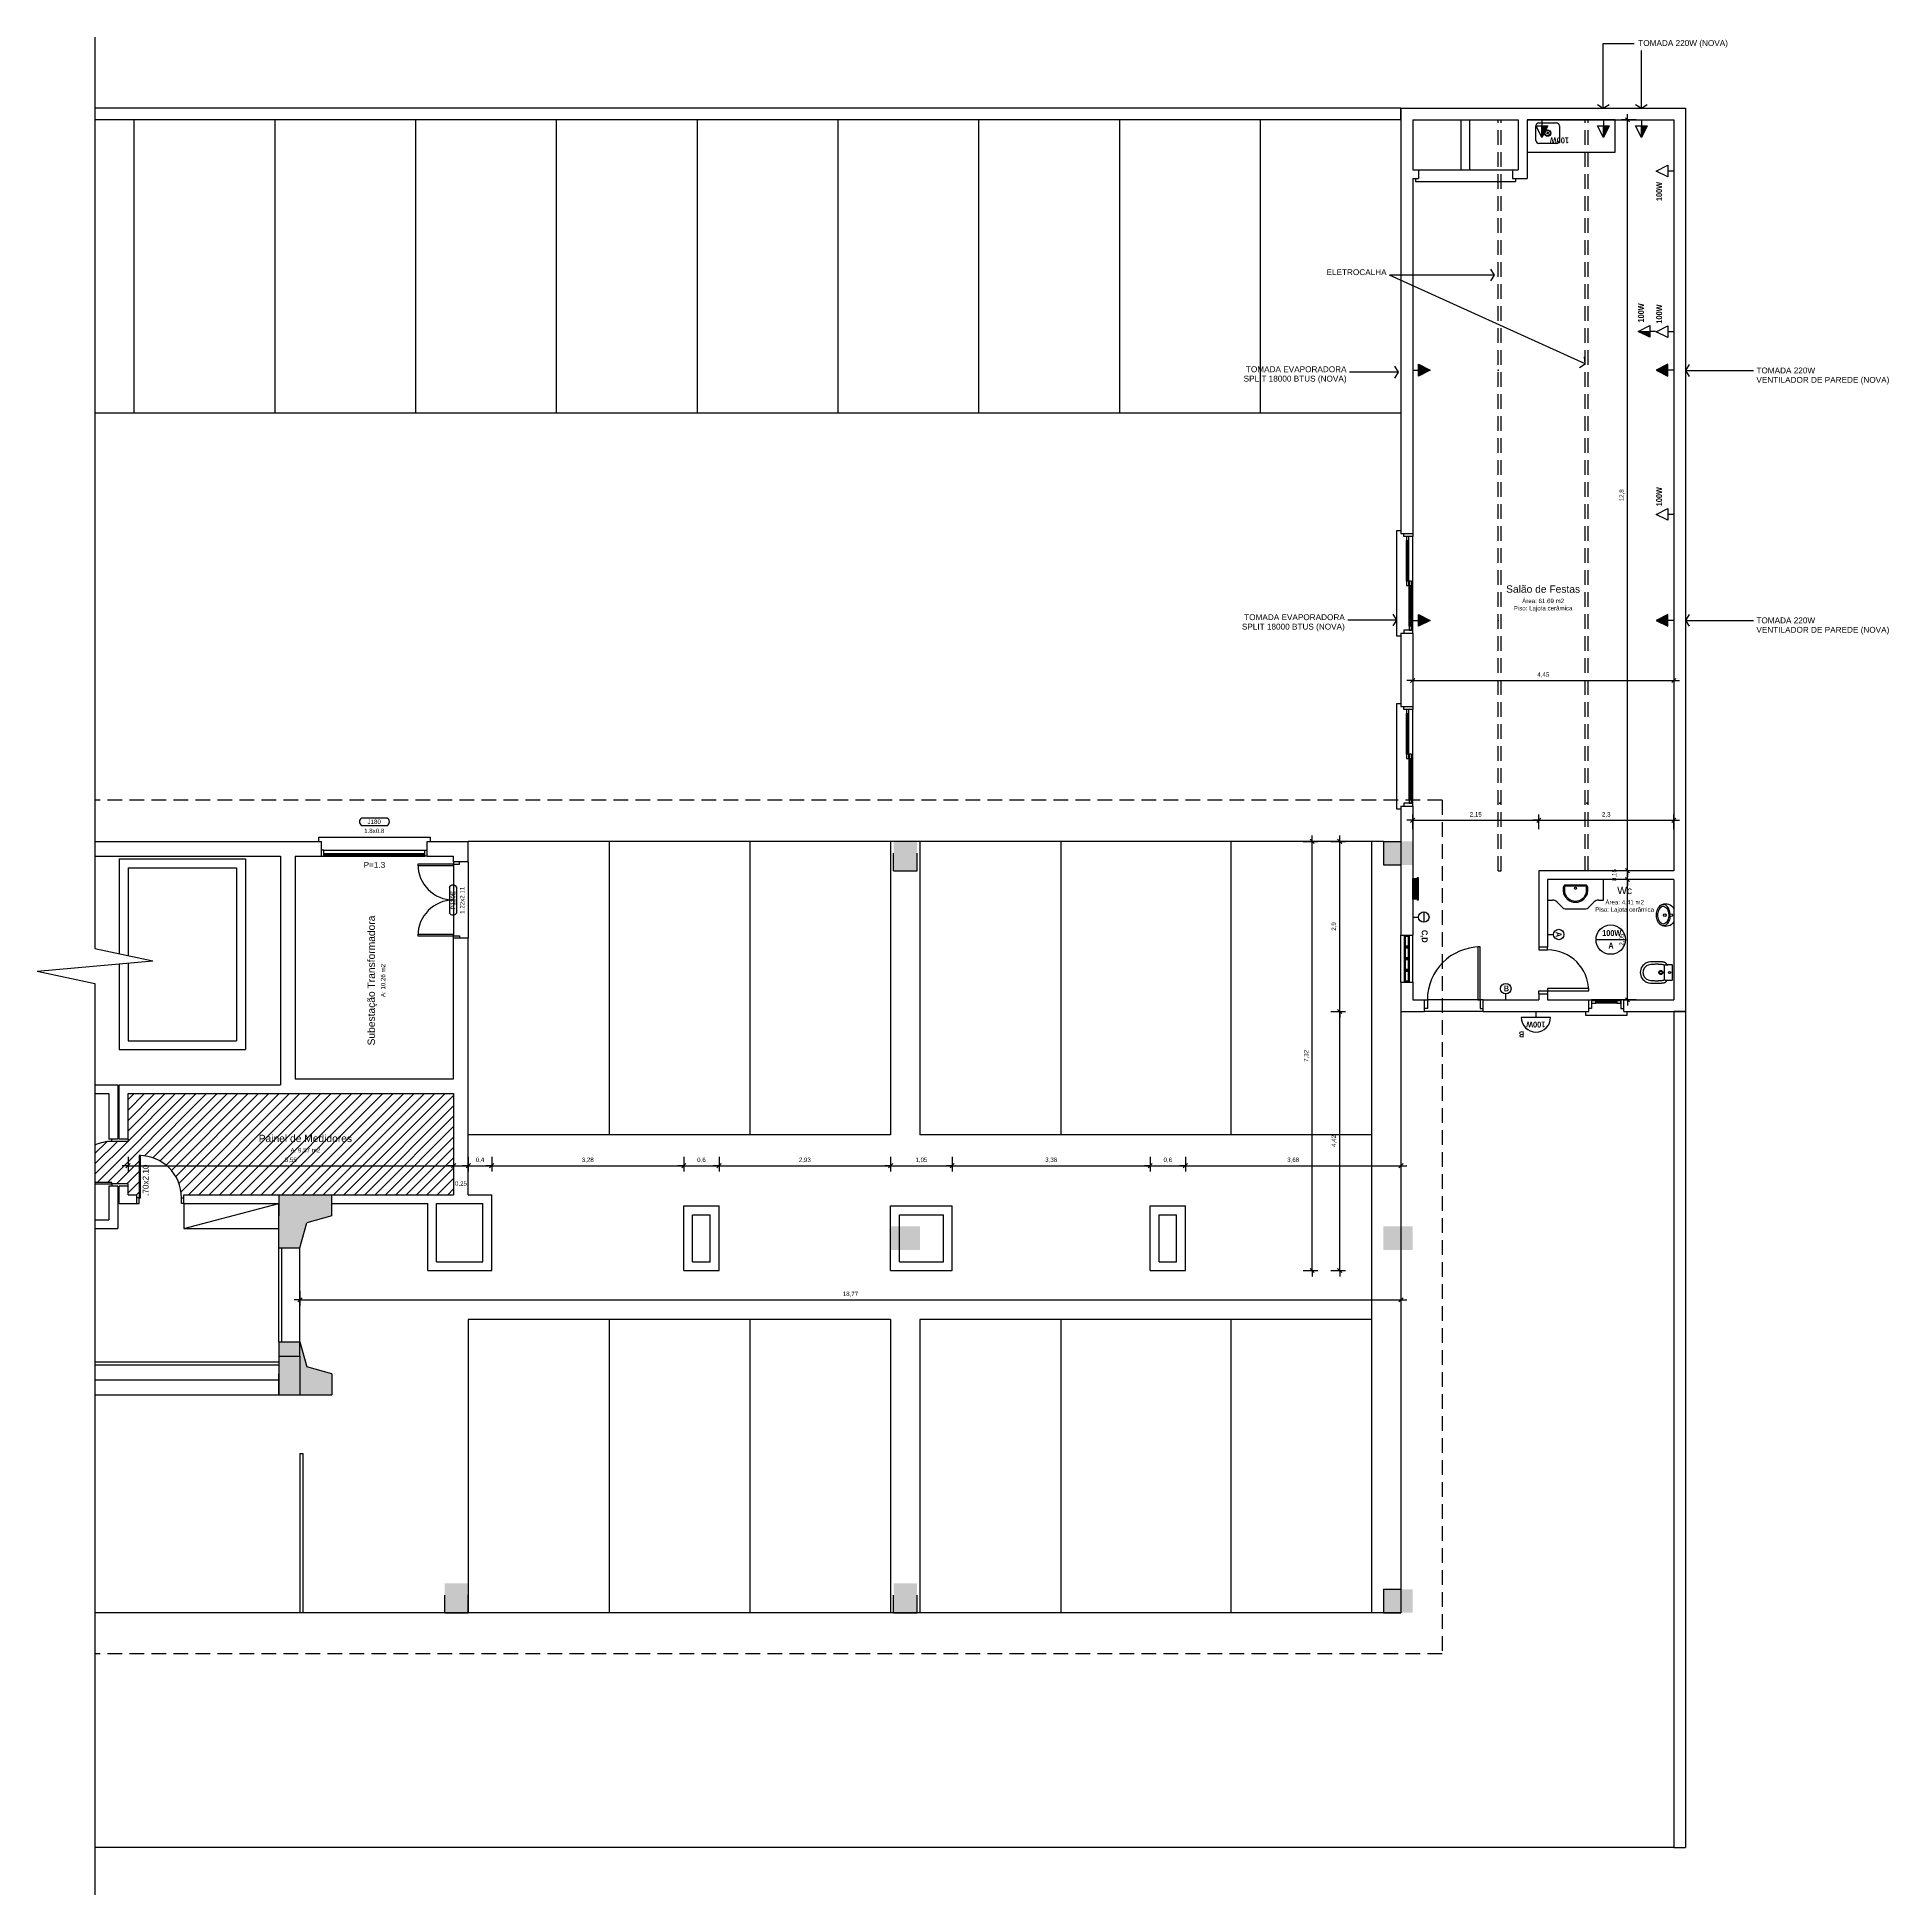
# Model space of a CAD drawing. Extents: x -14.2 to 59.9, y -4.3 to 30.8.
# Drawn here: x -14.21 to 17.36, y -4.29 to 27.38 of the extents above; entities that cross this region are included whole.
import ezdxf
from ezdxf.enums import TextEntityAlignment as Align

# ---------------------------------------------------------------- set-up
doc = ezdxf.new("R2010")
doc.units = 0
doc.linetypes.add('DASHED2', pattern=[0.375, 0.25, -0.125])
doc.layers.get('0').update_dxf_attribs({"linetype": 'CONTINUOUS'})
doc.layers.get('DEFPOINTS').update_dxf_attribs({"linetype": 'CONTINUOUS'})
for name, color, linetype in [('COTA', 13, 'CONTINUOUS'), ('ELÉTRICA', 4, 'CONTINUOUS'), ('EQUIP', 7, 'CONTINUOUS'), ('EQUIP_I', 13, 'CONTINUOUS'), ('ESPEC', 7, 'CONTINUOUS'), ('ESPECARQ', 7, 'CONTINUOUS'), ('ESQUADRIA', 10, 'CONTINUOUS'), ('ESTRUT', 8, 'CONTINUOUS'), ('MOBIL', 7, 'CONTINUOUS'), ('MURO', 1, 'CONTINUOUS'), ('PAREDE', 6, 'CONTINUOUS'), ('REG60-100', 7, 'CONTINUOUS'), ('UNIDADE', 4, 'CONTINUOUS'), ('VIDRO', 1, 'CONTINUOUS')]:
    doc.layers.add(name, color=color, linetype=linetype)
doc.styles.add('REGUA100', font='arial.ttf')
doc.styles.add('REGUA60', font='arial.ttf')
doc.styles.add('REGUA80', font='arial.ttf')
doc.styles.add('ROMANS', font='')
doc.styles.get('ROMANS').set_extended_font_data('Abadi MT Condensed Extra Bold', bold=True)
doc.dimstyles.get("Standard").update_dxf_attribs({"dimtxt": 0.18, "dimasz": 0.18, "dimexe": 0.18, "dimexo": 0.0625, "dimgap": 0.09, "dimtad": 0, "dimtih": 1, "dimtoh": 1, "dimdec": 4, "dimzin": 0, "dimtxsty": 'STANDARD', "dimcen": 0.09, "dimazin": 3, "dimtfac": 1, "dimtdec": 4, "dimtofl": 0, "dimtmove": 0, "dimatfit": 3, "dimtolj": 1, "dimtzin": 0})

# ---------------------------------------------------------------- blocks, each defined once
blk = doc.blocks.new('SAB31S_2')
at = {"layer": 'EQUIP', "color": 0, "linetype": 'BYBLOCK'}
blk.add_lwpolyline([(0, -57, 0.151271), (10, -54, 0.125962), (15.7, -47.7, 0.09008), (17.8, -41.7), (18, -39.7), (18.2, -37.7, 0.004685), (18.4, -35, 0.00925), (18.4, -33.7, 0.000115), (18.4, -29.9, 0.002343), (18.4, -29.7, 0.000782), (18.5, -28.4, 0.001444), (18.4, -27.7, 0.004804), (18.4, -26.7, 0.005206), (18.4, -25.7, 0.005188), (18.3, -24.8, 0.002211), (18.2, -22.7, 0.001932), (18.1, -21.9, 0.000736), (17.9, -19.7, 0.008336), (17.9, -19.2, 0.001408), (17.7, -17.7, 0.000457), (17.6, -17.2, 0.054722), (17.4, -16.3, 0.029037), (16.8, -14.7, 0.123774), (13.8, -11.8, -0.261182), (12.8, -10.2), (12.8, -2.5, 0.439555), (12.2, -1.9), (0, -1.9), (-12.2, -1.9, 0.439555), (-12.8, -2.5), (-12.8, -10.2, -0.261182), (-13.8, -11.8, 0.123774), (-16.8, -14.7, 0.029037), (-17.4, -16.3, 0.054722), (-17.6, -17.2, 0.000457), (-17.7, -17.7, 0.001408), (-17.9, -19.2, 0.008336), (-17.9, -19.7, 0.000736), (-18.1, -21.9, 0.001932), (-18.2, -22.7, 0.002211), (-18.3, -24.8, 0.005188), (-18.4, -25.7, 0.005206), (-18.4, -26.7, 0.004804), (-18.4, -27.7, 0.001444), (-18.5, -28.4, 0.000782), (-18.4, -29.7, 0.002343), (-18.4, -29.9, 0.000115), (-18.4, -33.7, 0.00925), (-18.4, -35, 0.004685), (-18.2, -37.7), (-18, -39.7), (-17.8, -41.7, 0.09008), (-15.7, -47.7, 0.125962), (-10, -54, 0.151271)], format="xyb", close=True, dxfattribs=at)
at = {"layer": 'EQUIP_I'}
for points in [[(0, -52.5, 0.152133), (7.5, -50.2, 0.000372), (7.5, -50.2, 0.213243), (13.3, -41.1), (13.6, -39.2), (13.7, -37.3, 0.00456), (13.9, -34.8, 0.00925), (13.9, -33.6, 0.000115), (14, -29.8, 0.002343), (14, -29.7, 0.000782), (14, -28.4, 0.001444), (14, -27.7, 0.004804), (14, -26.8, 0.005206), (13.9, -25.9, 0.005188), (13.9, -25.1, 0.002211), (13.7, -23, 0.001932), (13.7, -22.2, 0.000736), (13.5, -20.1, 0.008336), (13.5, -19.8, 0.002483), (13.1, -17.1, 0.380805), (11.7, -15.8), (0, -15.8), (-11.7, -15.8, 0.380805), (-13.1, -17.1, 0.002483), (-13.5, -19.8, 0.008336), (-13.5, -20.1, 0.000736), (-13.7, -22.2, 0.001932), (-13.7, -23, 0.002211), (-13.9, -25.1, 0.005188), (-13.9, -25.9, 0.005206), (-14, -26.8, 0.004804), (-14, -27.7, 0.001444), (-14, -28.4, 0.000782), (-14, -29.7, 0.002343), (-14, -29.8, 0.000115), (-13.9, -33.6, 0.00925), (-13.9, -34.8, 0.00456), (-13.7, -37.3), (-13.6, -39.2), (-13.3, -41.1, 0.213243), (-7.5, -50.2, 0.000372), (-7.5, -50.2, 0.152133), (0, -52.5)], [(-12.2, -15.4, -0.385098), (-12.8, -15), (-12.8, -14.8), (-12.8, -10.2)], [(12.2, -15.4, 0.385098), (12.8, -15), (12.8, -14.8), (12.8, -10.2)]]:
    blk.add_lwpolyline(points, format="xyb", dxfattribs=at)
for centre, radius in [((0, -22), 3.5), ((0, -22), 2.25), ((0, -7), 1.75)]:
    blk.add_circle(centre, radius, dxfattribs=at)
blk = doc.blocks.new('SAM711S2')
at = {"layer": 'EQUIP', "color": 0, "linetype": 'BYBLOCK'}
blk.add_lwpolyline([(0, -29.4), (-0.2, -29.4, -0.008051), (-3.4, -29.3, -0.08407), (-7.8, -28.5, -0.022672), (-10.6, -27.2, -0.027927), (-13.2, -25.8, -0.144523), (-18.3, -19.3, -0.34805), (-12, -0.3, -0.162816), (-11.2, 0), (0, 0), (11.2, 0, -0.162816), (12, -0.3, -0.34805), (18.3, -19.3, -0.144523), (13.2, -25.8, -0.027927), (10.6, -27.2, -0.022672), (7.8, -28.5, -0.08407), (3.4, -29.3, -0.008051), (0.2, -29.4)], format="xyb", close=True, dxfattribs=at)
at = {"layer": 'EQUIP_I'}
for points in [[(-1.6, -6.4, 0.100603), (-10, -8.2, 0.114611), (-16.1, -12.3, 0.309836), (-17.5, -21, 0.309836)], [(-14.6, -16.1), (-14.7, -16.5, 0.189039), (-14.5, -19.7, 0.189014), (-8, -26, 0.116802), (0, -27.5, 0.116802), (8, -26, 0.189014), (14.5, -19.7, 0.189039), (14.7, -16.5), (14.6, -16.1)], [(-14.7, -16.5, -0.044754), (-14.4, -15.9, -0.029837), (-14.2, -15.3, -0.193887), (-8, -10, -0.096635), (0, -8.6, -0.096635), (8, -10, -0.193887), (14.2, -15.3, -0.029837), (14.4, -15.9, -0.044754), (14.7, -16.5, -0.100634)], [(1.6, -6.4, -0.100603), (10, -8.2, -0.114611), (16.1, -12.3, -0.309836), (17.5, -21, -0.309836)]]:
    blk.add_lwpolyline(points, format="xyb", dxfattribs=at)
for centre in [(0, -4.6), (0, -15.2)]:
    blk.add_circle(centre, 2.4, dxfattribs=at)
blk = doc.blocks.new('CUBA_PIA_COZINHA')
at = {"layer": 'EQUIP', "color": 1}
for p, q in [((-0.2, -0.125), (-0.2, 0.125)), ((-0.15, 0.175), (0.15, 0.175)), ((0.2, 0.125), (0.2, -0.125)), ((0.15, -0.175), (-0.15, -0.175))]:
    blk.add_line(p, q, dxfattribs=at)
at = {"layer": 'EQUIP'}
for radius in [0.055, 0.045, 0.015]:
    blk.add_circle((0, 0), radius, dxfattribs=at)
at = {"layer": 'EQUIP', "color": 1}
for centre, start, end in [((-0.15, 0.125), 90, 180), ((0.15, 0.125), 360, 90), ((-0.15, -0.125), 180, 270), ((0.15, -0.125), 270, 360)]:
    blk.add_arc(centre, 0.05, start, end, dxfattribs=at)
blk = doc.blocks.new('SAL36S_2')
at = {"layer": 'EQUIP_I'}
for points in [[(0, -47, -0.17249), (-15.5, -41.5, -0.060691), (-20.7, -36, -0.07445), (-23.8, -30.4, -0.032193), (-25.1, -25.6, -0.057412), (-25.5, -21.8), (-25.5, -13.4, -0.414214), (-21.1, -9), (0, -9), (21.1, -9, -0.414214), (25.5, -13.4), (25.5, -21.8, -0.057412), (25.1, -25.6, -0.032193), (23.8, -30.4, -0.07445), (20.7, -36, -0.060691), (15.5, -41.5, -0.17249)], [(0, -44.5, -0.172451), (-13.9, -39.5, -0.060691), (-18.7, -34.5, -0.07445), (-21.4, -29.6, -0.032105), (-22.7, -25.1, -0.057651), (-23, -21.8), (-23, -13.4, -0.414214), (-21.1, -11.5), (0, -11.5), (21.1, -11.5, -0.414214), (23, -13.4), (23, -21.8, -0.057651), (22.7, -25.1, -0.032105), (21.4, -29.6, -0.07445), (18.7, -34.5, -0.060691), (13.9, -39.5, -0.172451)]]:
    blk.add_lwpolyline(points, format="xyb", close=True, dxfattribs=at)
blk.add_circle((0, -16.4), 2.25, dxfattribs=at)
blk = doc.blocks.new('INDUNI1')
blk = doc.blocks.new('INDESQ2')
at = {"color": 0, "linetype": 'BYBLOCK'}
for p, q in [((4.32, 2.96), (-4.32, 2.96)), ((-4.32, 0.44), (4.32, 0.44))]:
    blk.add_line(p, q, dxfattribs=at)
at = {"color": 0}
for centre, start, end in [((-3.67, 1.7), 117.36541, 242.63459), ((3.67, 1.7), 297.36541, 62.63459)]:
    blk.add_arc(centre, 1.42, start, end, dxfattribs=at)
at = {"style": 'REGUA60', "width": 1.4, "flags": 9}
blk.add_attdef('LOCAL', text='', height=1.5, dxfattribs=at).set_placement((-0.08, -4.35), align=Align.CENTER)
at = {"layer": 'ESPECARQ', "color": 0, "style": 'REGUA60'}
for tag, width, p in [('COD', 1.1, (-0.08, 0.95)), ('DIM', 1.4, (-0.08, -2.17))]:
    blk.add_attdef(tag, text='', height=1.5, dxfattribs=dict(at, width=width)).set_placement(p, align=Align.CENTER)
blk = doc.blocks.new('COTATR')
at = {"color": 6}
blk.add_line((-71, -71), (71, 71), dxfattribs=at)
at = {"color": 0, "linetype": 'BYBLOCK'}
blk.add_line((0, 0), (200, 0), dxfattribs=at)
blk = doc.blocks.new('*D17')
at = {"layer": 'COTA', "color": 0}
for p, q in [((-9.728, 6), (-9.728, 5.75)), ((-9.728, 5.85), (9.041, 5.85)), ((9.042, 6), (9.042, 5.75))]:
    blk.add_line(p, q, dxfattribs=at)
at = {"layer": 'DEFPOINTS', "color": 0}
for p in [(-9.728, 6.15), (9.042, 6.15), (9.042, 5.85)]:
    blk.add_point(p, dxfattribs=at)
at = {"layer": 'COTA', "color": 0, "xscale": 0.0005, "yscale": 0.0005, "zscale": 0.0005, "rotation": 180}
blk.add_blockref('COTATR', (-9.728, 5.85), dxfattribs=at)
at = {"layer": 'COTA', "color": 0, "xscale": 0.0005, "yscale": 0.0005, "zscale": 0.0005}
blk.add_blockref('COTATR', (9.042, 5.85), dxfattribs=at)
at = {"layer": 'COTA', "color": 7, "insert": (-0.343, 5.944), "char_height": 0.075, "attachment_point": 5, "style": 'REGUA60'}
blk.add_mtext('18,77', dxfattribs=at)
blk = doc.blocks.new('*D18')
at = {"layer": 'COTA', "color": 0}
for p, q in [((-12.658, 8.286), (-12.658, 8.036)), ((-7.108, 8.286), (-7.108, 8.036)), ((-12.658, 8.136), (-7.109, 8.136))]:
    blk.add_line(p, q, dxfattribs=at)
at = {"layer": 'DEFPOINTS', "color": 0}
for p in [(-12.658, 8.436), (-7.108, 8.436), (-7.108, 8.136)]:
    blk.add_point(p, dxfattribs=at)
at = {"layer": 'COTA', "color": 0, "xscale": 0.0005, "yscale": 0.0005, "zscale": 0.0005, "rotation": 180}
blk.add_blockref('COTATR', (-12.658, 8.136), dxfattribs=at)
at = {"layer": 'COTA', "color": 0, "xscale": 0.0005, "yscale": 0.0005, "zscale": 0.0005}
blk.add_blockref('COTATR', (-7.108, 8.136), dxfattribs=at)
at = {"layer": 'COTA', "color": 7, "insert": (-9.883, 8.23), "char_height": 0.075, "attachment_point": 5, "style": 'REGUA60'}
blk.add_mtext('5,55', dxfattribs=at)
blk = doc.blocks.new('*D19')
at = {"layer": 'COTA', "color": 0}
for p, q in [((-7.108, 8.286), (-7.108, 8.036)), ((-6.858, 8.286), (-6.858, 8.036)), ((-7.108, 8.136), (-6.859, 8.136))]:
    blk.add_line(p, q, dxfattribs=at)
at = {"layer": 'DEFPOINTS', "color": 0}
for p in [(-7.108, 8.436), (-6.858, 8.436), (-6.858, 8.136)]:
    blk.add_point(p, dxfattribs=at)
at = {"layer": 'COTA', "color": 0, "xscale": 0.0005, "yscale": 0.0005, "zscale": 0.0005, "rotation": 180}
blk.add_blockref('COTATR', (-7.108, 8.136), dxfattribs=at)
at = {"layer": 'COTA', "color": 0, "xscale": 0.0005, "yscale": 0.0005, "zscale": 0.0005}
blk.add_blockref('COTATR', (-6.858, 8.136), dxfattribs=at)
at = {"layer": 'COTA', "color": 7, "insert": (-6.983, 7.827), "char_height": 0.075, "attachment_point": 5, "style": 'REGUA60'}
blk.add_mtext('0,25', dxfattribs=at)
blk = doc.blocks.new('*D20')
at = {"layer": 'COTA', "color": 0}
for p, q in [((-6.858, 8.286), (-6.858, 8.036)), ((-6.458, 8.286), (-6.458, 8.036)), ((-6.858, 8.136), (-6.459, 8.136))]:
    blk.add_line(p, q, dxfattribs=at)
at = {"layer": 'DEFPOINTS', "color": 0}
for p in [(-6.858, 8.436), (-6.458, 8.436), (-6.458, 8.136)]:
    blk.add_point(p, dxfattribs=at)
at = {"layer": 'COTA', "color": 0, "xscale": 0.0005, "yscale": 0.0005, "zscale": 0.0005, "rotation": 180}
blk.add_blockref('COTATR', (-6.858, 8.136), dxfattribs=at)
at = {"layer": 'COTA', "color": 0, "xscale": 0.0005, "yscale": 0.0005, "zscale": 0.0005}
blk.add_blockref('COTATR', (-6.458, 8.136), dxfattribs=at)
at = {"layer": 'COTA', "color": 7, "insert": (-6.658, 8.23), "char_height": 0.075, "attachment_point": 5, "style": 'REGUA60'}
blk.add_mtext('0,4', dxfattribs=at)
blk = doc.blocks.new('*D21')
at = {"layer": 'COTA', "color": 0}
for p, q in [((-6.458, 8.286), (-6.458, 8.036)), ((-3.183, 8.286), (-3.183, 8.036)), ((-6.458, 8.136), (-3.184, 8.136))]:
    blk.add_line(p, q, dxfattribs=at)
at = {"layer": 'DEFPOINTS', "color": 0}
for p in [(-6.458, 8.436), (-3.183, 8.436), (-3.183, 8.136)]:
    blk.add_point(p, dxfattribs=at)
at = {"layer": 'COTA', "color": 0, "xscale": 0.0005, "yscale": 0.0005, "zscale": 0.0005, "rotation": 180}
blk.add_blockref('COTATR', (-6.458, 8.136), dxfattribs=at)
at = {"layer": 'COTA', "color": 0, "xscale": 0.0005, "yscale": 0.0005, "zscale": 0.0005}
blk.add_blockref('COTATR', (-3.183, 8.136), dxfattribs=at)
at = {"layer": 'COTA', "color": 7, "insert": (-4.821, 8.23), "char_height": 0.075, "attachment_point": 5, "style": 'REGUA60'}
blk.add_mtext('3,28', dxfattribs=at)
blk = doc.blocks.new('*D22')
at = {"layer": 'COTA', "color": 0}
for p, q in [((-3.183, 8.286), (-3.183, 8.036)), ((-2.583, 8.286), (-2.583, 8.036)), ((-3.183, 8.136), (-2.584, 8.136))]:
    blk.add_line(p, q, dxfattribs=at)
at = {"layer": 'DEFPOINTS', "color": 0}
for p in [(-3.183, 8.436), (-2.583, 8.436), (-2.583, 8.136)]:
    blk.add_point(p, dxfattribs=at)
at = {"layer": 'COTA', "color": 0, "xscale": 0.0005, "yscale": 0.0005, "zscale": 0.0005, "rotation": 180}
blk.add_blockref('COTATR', (-3.183, 8.136), dxfattribs=at)
at = {"layer": 'COTA', "color": 0, "xscale": 0.0005, "yscale": 0.0005, "zscale": 0.0005}
blk.add_blockref('COTATR', (-2.583, 8.136), dxfattribs=at)
at = {"layer": 'COTA', "color": 7, "insert": (-2.883, 8.23), "char_height": 0.075, "attachment_point": 5, "style": 'REGUA60'}
blk.add_mtext('0,6', dxfattribs=at)
blk = doc.blocks.new('*D23')
at = {"layer": 'COTA', "color": 0}
for p, q in [((-2.583, 8.286), (-2.583, 8.036)), ((0.342, 8.286), (0.342, 8.036)), ((-2.583, 8.136), (0.341, 8.136))]:
    blk.add_line(p, q, dxfattribs=at)
at = {"layer": 'DEFPOINTS', "color": 0}
for p in [(-2.583, 8.436), (0.342, 8.436), (0.342, 8.136)]:
    blk.add_point(p, dxfattribs=at)
at = {"layer": 'COTA', "color": 0, "xscale": 0.0005, "yscale": 0.0005, "zscale": 0.0005, "rotation": 180}
blk.add_blockref('COTATR', (-2.583, 8.136), dxfattribs=at)
at = {"layer": 'COTA', "color": 0, "xscale": 0.0005, "yscale": 0.0005, "zscale": 0.0005}
blk.add_blockref('COTATR', (0.342, 8.136), dxfattribs=at)
at = {"layer": 'COTA', "color": 7, "insert": (-1.121, 8.23), "char_height": 0.075, "attachment_point": 5, "style": 'REGUA60'}
blk.add_mtext('2,93', dxfattribs=at)
blk = doc.blocks.new('*D24')
at = {"layer": 'COTA', "color": 0}
for p, q in [((0.342, 8.286), (0.342, 8.036)), ((1.392, 8.286), (1.392, 8.036)), ((0.342, 8.136), (1.391, 8.136))]:
    blk.add_line(p, q, dxfattribs=at)
at = {"layer": 'DEFPOINTS', "color": 0}
for p in [(0.342, 8.436), (1.392, 8.436), (1.392, 8.136)]:
    blk.add_point(p, dxfattribs=at)
at = {"layer": 'COTA', "color": 0, "xscale": 0.0005, "yscale": 0.0005, "zscale": 0.0005, "rotation": 180}
blk.add_blockref('COTATR', (0.342, 8.136), dxfattribs=at)
at = {"layer": 'COTA', "color": 0, "xscale": 0.0005, "yscale": 0.0005, "zscale": 0.0005}
blk.add_blockref('COTATR', (1.392, 8.136), dxfattribs=at)
at = {"layer": 'COTA', "color": 7, "insert": (0.867, 8.23), "char_height": 0.075, "attachment_point": 5, "style": 'REGUA60'}
blk.add_mtext('1,05', dxfattribs=at)
blk = doc.blocks.new('*D25')
at = {"layer": 'COTA', "color": 0}
for p, q in [((1.392, 8.286), (1.392, 8.036)), ((4.767, 8.286), (4.767, 8.036)), ((1.392, 8.136), (4.766, 8.136))]:
    blk.add_line(p, q, dxfattribs=at)
at = {"layer": 'DEFPOINTS', "color": 0}
for p in [(1.392, 8.436), (4.767, 8.436), (4.767, 8.136)]:
    blk.add_point(p, dxfattribs=at)
at = {"layer": 'COTA', "color": 0, "xscale": 0.0005, "yscale": 0.0005, "zscale": 0.0005, "rotation": 180}
blk.add_blockref('COTATR', (1.392, 8.136), dxfattribs=at)
at = {"layer": 'COTA', "color": 0, "xscale": 0.0005, "yscale": 0.0005, "zscale": 0.0005}
blk.add_blockref('COTATR', (4.767, 8.136), dxfattribs=at)
at = {"layer": 'COTA', "color": 7, "insert": (3.079, 8.23), "char_height": 0.075, "attachment_point": 5, "style": 'REGUA60'}
blk.add_mtext('3,38', dxfattribs=at)
blk = doc.blocks.new('*D26')
at = {"layer": 'COTA', "color": 0}
for p, q in [((4.767, 8.286), (4.767, 8.036)), ((5.367, 8.286), (5.367, 8.036)), ((4.767, 8.136), (5.366, 8.136))]:
    blk.add_line(p, q, dxfattribs=at)
at = {"layer": 'DEFPOINTS', "color": 0}
for p in [(4.767, 8.436), (5.367, 8.436), (5.367, 8.136)]:
    blk.add_point(p, dxfattribs=at)
at = {"layer": 'COTA', "color": 0, "xscale": 0.0005, "yscale": 0.0005, "zscale": 0.0005, "rotation": 180}
blk.add_blockref('COTATR', (4.767, 8.136), dxfattribs=at)
at = {"layer": 'COTA', "color": 0, "xscale": 0.0005, "yscale": 0.0005, "zscale": 0.0005}
blk.add_blockref('COTATR', (5.367, 8.136), dxfattribs=at)
at = {"layer": 'COTA', "color": 7, "insert": (5.067, 8.23), "char_height": 0.075, "attachment_point": 5, "style": 'REGUA60'}
blk.add_mtext('0,6', dxfattribs=at)
blk = doc.blocks.new('*D27')
at = {"layer": 'COTA', "color": 0}
for p, q in [((5.367, 8.286), (5.367, 8.036)), ((9.042, 8.286), (9.042, 8.036)), ((5.367, 8.136), (9.041, 8.136))]:
    blk.add_line(p, q, dxfattribs=at)
at = {"layer": 'DEFPOINTS', "color": 0}
for p in [(5.367, 8.436), (9.042, 8.436), (9.042, 8.136)]:
    blk.add_point(p, dxfattribs=at)
at = {"layer": 'COTA', "color": 0, "xscale": 0.0005, "yscale": 0.0005, "zscale": 0.0005, "rotation": 180}
blk.add_blockref('COTATR', (5.367, 8.136), dxfattribs=at)
at = {"layer": 'COTA', "color": 0, "xscale": 0.0005, "yscale": 0.0005, "zscale": 0.0005}
blk.add_blockref('COTATR', (9.042, 8.136), dxfattribs=at)
at = {"layer": 'COTA', "color": 7, "insert": (7.204, 8.23), "char_height": 0.075, "attachment_point": 5, "style": 'REGUA60'}
blk.add_mtext('3,68', dxfattribs=at)
blk = doc.blocks.new('*D28')
at = {"layer": 'COTA', "color": 0}
for p, q in [((7.847, 10.765), (8.097, 10.765)), ((7.997, 6.351), (7.997, 10.765)), ((7.847, 6.35), (8.097, 6.35))]:
    blk.add_line(p, q, dxfattribs=at)
at = {"layer": 'DEFPOINTS', "color": 0}
for p in [(7.697, 10.765), (7.997, 10.765), (7.697, 6.35)]:
    blk.add_point(p, dxfattribs=at)
at = {"layer": 'COTA', "color": 0, "xscale": 0.0005, "yscale": 0.0005, "zscale": 0.0005}
for p, rotation in [((7.997, 10.765), 90), ((7.997, 6.35), 270)]:
    blk.add_blockref('COTATR', p, dxfattribs=dict(at, rotation=rotation))
at = {"layer": 'COTA', "color": 7, "insert": (7.903, 8.558), "char_height": 0.075, "attachment_point": 5, "rotation": 90, "style": 'REGUA60'}
blk.add_mtext('4,42', dxfattribs=at)
blk = doc.blocks.new('*D29')
at = {"layer": 'COTA', "color": 0}
for p, q in [((7.847, 13.665), (8.097, 13.665)), ((7.997, 10.766), (7.997, 13.665)), ((7.847, 10.765), (8.097, 10.765))]:
    blk.add_line(p, q, dxfattribs=at)
at = {"layer": 'DEFPOINTS', "color": 0}
for p in [(7.697, 13.665), (7.997, 13.665), (7.697, 10.765)]:
    blk.add_point(p, dxfattribs=at)
at = {"layer": 'COTA', "color": 0, "xscale": 0.0005, "yscale": 0.0005, "zscale": 0.0005}
for p, rotation in [((7.997, 13.665), 90), ((7.997, 10.765), 270)]:
    blk.add_blockref('COTATR', p, dxfattribs=dict(at, rotation=rotation))
at = {"layer": 'COTA', "color": 7, "insert": (7.903, 12.215), "char_height": 0.075, "attachment_point": 5, "rotation": 90, "style": 'REGUA60'}
blk.add_mtext('2,9', dxfattribs=at)
blk = doc.blocks.new('*D30')
at = {"layer": 'COTA', "color": 0}
for p, q in [((7.377, 13.665), (7.627, 13.665)), ((7.527, 6.351), (7.527, 13.665)), ((7.377, 6.35), (7.627, 6.35))]:
    blk.add_line(p, q, dxfattribs=at)
at = {"layer": 'DEFPOINTS', "color": 0}
for p in [(7.227, 13.665), (7.527, 13.665), (7.227, 6.35)]:
    blk.add_point(p, dxfattribs=at)
at = {"layer": 'COTA', "color": 0, "xscale": 0.0005, "yscale": 0.0005, "zscale": 0.0005}
for p, rotation in [((7.527, 13.665), 90), ((7.527, 6.35), 270)]:
    blk.add_blockref('COTATR', p, dxfattribs=dict(at, rotation=rotation))
at = {"layer": 'COTA', "color": 7, "insert": (7.433, 10.008), "char_height": 0.075, "attachment_point": 5, "rotation": 90, "style": 'REGUA60'}
blk.add_mtext('7,32', dxfattribs=at)
blk = doc.blocks.new('*D31')
at = {"layer": 'COTA', "color": 0}
for p, q in [((9.242, 16.758), (9.242, 16.308)), ((13.692, 16.758), (13.692, 16.308)), ((9.242, 16.408), (13.691, 16.408))]:
    blk.add_line(p, q, dxfattribs=at)
at = {"layer": 'DEFPOINTS', "color": 0}
for p in [(9.242, 16.908), (13.692, 16.908), (13.692, 16.408)]:
    blk.add_point(p, dxfattribs=at)
at = {"layer": 'COTA', "color": 0, "xscale": 0.0005, "yscale": 0.0005, "zscale": 0.0005, "rotation": 180}
blk.add_blockref('COTATR', (9.242, 16.408), dxfattribs=at)
at = {"layer": 'COTA', "color": 0, "xscale": 0.0005, "yscale": 0.0005, "zscale": 0.0005}
blk.add_blockref('COTATR', (13.692, 16.408), dxfattribs=at)
at = {"layer": 'COTA', "color": 7, "insert": (11.467, 16.502), "char_height": 0.075, "attachment_point": 5, "style": 'REGUA60'}
blk.add_mtext('4,45', dxfattribs=at)
blk = doc.blocks.new('*D32')
at = {"layer": 'COTA', "color": 0}
for p, q in [((9.242, 13.875), (9.242, 14.125)), ((9.242, 14.025), (11.391, 14.025)), ((11.392, 13.875), (11.392, 14.125))]:
    blk.add_line(p, q, dxfattribs=at)
at = {"layer": 'DEFPOINTS', "color": 0}
for p in [(11.392, 14.025), (9.242, 13.725), (11.392, 13.725)]:
    blk.add_point(p, dxfattribs=at)
at = {"layer": 'COTA', "color": 0, "xscale": 0.0005, "yscale": 0.0005, "zscale": 0.0005, "rotation": 180}
blk.add_blockref('COTATR', (9.242, 14.025), dxfattribs=at)
at = {"layer": 'COTA', "color": 0, "xscale": 0.0005, "yscale": 0.0005, "zscale": 0.0005}
blk.add_blockref('COTATR', (11.392, 14.025), dxfattribs=at)
at = {"layer": 'COTA', "color": 7, "insert": (10.317, 14.119), "char_height": 0.075, "attachment_point": 5, "style": 'REGUA60'}
blk.add_mtext('2,15', dxfattribs=at)
blk = doc.blocks.new('*D33')
at = {"layer": 'COTA', "color": 0}
for p, q in [((11.392, 13.875), (11.392, 14.125)), ((11.392, 14.025), (13.691, 14.025)), ((13.692, 13.875), (13.692, 14.125))]:
    blk.add_line(p, q, dxfattribs=at)
at = {"layer": 'DEFPOINTS', "color": 0}
for p in [(13.692, 14.025), (11.392, 13.725), (13.692, 13.725)]:
    blk.add_point(p, dxfattribs=at)
at = {"layer": 'COTA', "color": 0, "xscale": 0.0005, "yscale": 0.0005, "zscale": 0.0005, "rotation": 180}
blk.add_blockref('COTATR', (11.392, 14.025), dxfattribs=at)
at = {"layer": 'COTA', "color": 0, "xscale": 0.0005, "yscale": 0.0005, "zscale": 0.0005}
blk.add_blockref('COTATR', (13.692, 14.025), dxfattribs=at)
at = {"layer": 'COTA', "color": 7, "insert": (12.542, 14.119), "char_height": 0.075, "attachment_point": 5, "style": 'REGUA60'}
blk.add_mtext('2,3', dxfattribs=at)
blk = doc.blocks.new('EL22')
at = {"layer": 'ELÉTRICA'}
blk.add_hatch(color=256, dxfattribs=at).paths.add_polyline_path([(0, 0.3), (-0.1, 0.1), (0, 0.1)])
for p, q in [((-0.1, 0.1), (0, 0.3)), ((0.1, 0.1), (-0.1, 0.1)), ((0, 0.3), (0, 0.1)), ((0, 0.3), (0.1, 0.1)), ((0, 0), (0, 0.1))]:
    blk.add_line(p, q, dxfattribs=at)
at = {"layer": 'ELÉTRICA', "color": 2, "style": 'ROMANS'}
blk.add_attdef('ID2', text='', height=0.1, dxfattribs=at).set_placement((0.19, 0.249), align=Align.MIDDLE_CENTER)
blk = doc.blocks.new('EL23')
at = {"layer": 'ELÉTRICA'}
for p, q in [((-0.1, 0.1), (0, 0.3)), ((0.1, 0.1), (-0.1, 0.1)), ((0, 0.3), (0.1, 0.1)), ((0, 0), (0, 0.1))]:
    blk.add_line(p, q, dxfattribs=at)
at = {"layer": 'ELÉTRICA', "color": 2, "style": 'ROMANS'}
blk.add_attdef('ID2', text='', height=0.1, dxfattribs=at).set_placement((0.19, 0.249), align=Align.MIDDLE_CENTER)
blk = doc.blocks.new('EL06')
at = {"layer": 'ELÉTRICA'}
blk.add_line((0, 0), (0, 0.1), dxfattribs=at)
blk.add_circle((0, 0.189), 0.089, dxfattribs=at)
at = {"layer": 'ELÉTRICA', "color": 2, "style": 'ROMANS'}
blk.add_attdef('ID2', text='', height=0.1, dxfattribs=at).set_placement((0.155, 0.058), align=Align.MIDDLE_CENTER)
blk = doc.blocks.new('EL02')
at = {"layer": 'ELÉTRICA'}
for p, q in [((-0.251, 0.1), (0.249, 0.1)), ((0, 0), (0, 0.1))]:
    blk.add_line(p, q, dxfattribs=at)
blk.add_arc((-0.001, 0.1), 0.25, 0, 180, dxfattribs=at)
at = {"layer": 'ELÉTRICA', "color": 2, "style": 'ROMANS'}
for tag, p in [('ID', (0.246, 0.39)), ('ID1', (0.003, 0.222))]:
    blk.add_attdef(tag, text='', height=0.1, dxfattribs=at).set_placement(p, align=Align.MIDDLE_CENTER)
blk = doc.blocks.new('EL01')
at = {"layer": 'ELÉTRICA', "color": 7}
blk.add_line((-0.25, 0), (0.25, 0), dxfattribs=at)
at = {"layer": 'ELÉTRICA'}
blk.add_circle((0, 0), 0.25, dxfattribs=at)
at = {"layer": 'ELÉTRICA', "color": 2, "style": 'ROMANS'}
for tag, p in [('ID1', (0.018, 0.112)), ('ID', (0.005, -0.102))]:
    blk.add_attdef(tag, text='', height=0.1, dxfattribs=at).set_placement(p, align=Align.MIDDLE_CENTER)
blk = doc.blocks.new('EL07')
at = {"layer": 'ELÉTRICA', "color": 7}
blk.add_line((-0.089, 0.189), (0.089, 0.189), dxfattribs=at)
at = {"layer": 'ELÉTRICA'}
blk.add_line((0, 0), (0, 0.1), dxfattribs=at)
blk.add_circle((0, 0.189), 0.089, dxfattribs=at)
at = {"layer": 'ELÉTRICA', "color": 2, "style": 'ROMANS'}
blk.add_attdef('ID2', text='', height=0.1, dxfattribs=at).set_placement((0.155, 0.058), align=Align.MIDDLE_CENTER)
blk = doc.blocks.new('EL27')
at = {"layer": 'ELÉTRICA'}
blk.add_hatch(color=256, dxfattribs=at).paths.add_polyline_path([(0, 0.3), (-0.1, 0.1), (0.1, 0.1)])
for p, q in [((-0.1, 0.1), (0, 0.3)), ((0.1, 0.1), (-0.1, 0.1)), ((0, 0.3), (0.1, 0.1)), ((0, 0), (0, 0.1))]:
    blk.add_line(p, q, dxfattribs=at)
at = {"layer": 'ELÉTRICA', "color": 2, "style": 'ROMANS'}
blk.add_attdef('ID2', text='', height=0.1, dxfattribs=at).set_placement((0.19, 0.349), align=Align.MIDDLE_CENTER)
blk = doc.blocks.new('EL20')
at = {"layer": 'ELÉTRICA'}
for p, q in [((-0.195, 0.075), (-0.195, 0.095)), ((-0.195, 0.095), (0.195, 0.095)), ((-0.195, 0.075), (0.195, 0.075)), ((-0.175, 0), (-0.175, 0.075)), ((0.175, 0), (-0.175, 0)), ((0.175, 0.075), (0.175, 0)), ((0.195, 0.095), (0.195, 0.075))]:
    blk.add_line(p, q, dxfattribs=at)
for points in [[(-0.195, 0.095), (0.195, 0.095), (-0.195, 0.075), (0.195, 0.075)], [(-0.175, 0.075), (0.175, 0.075), (-0.175, 0), (0.175, 0)]]:
    blk.add_solid(points, dxfattribs=at)
blk = doc.blocks.new('EL42')
at = {"layer": 'ESPEC'}
blk.add_blockref('EL20', (0.175, -0.075), dxfattribs=at)
blk = doc.blocks.new('INDSETA')
at = {"color": 4, "linetype": 'BYBLOCK'}
for p, q in [((1.24, 2), (0, 0)), ((0, 0), (1.24, -2))]:
    blk.add_line(p, q, dxfattribs=at)
blk = doc.blocks.new('*D44')
at = {"layer": 'COTA', "color": 0}
for p, q in [((13.053, 13.015), (12.803, 13.015)), ((12.903, 10.966), (12.903, 13.015)), ((13.053, 10.965), (12.803, 10.965))]:
    blk.add_line(p, q, dxfattribs=at)
at = {"layer": 'DEFPOINTS', "color": 0}
for p in [(12.903, 13.015), (13.203, 13.015), (13.203, 10.965)]:
    blk.add_point(p, dxfattribs=at)
at = {"layer": 'COTA', "color": 0, "xscale": 0.0005, "yscale": 0.0005, "zscale": 0.0005}
for p, rotation in [((12.903, 13.015), 90), ((12.903, 10.965), 270)]:
    blk.add_blockref('COTATR', p, dxfattribs=dict(at, rotation=rotation))
at = {"layer": 'COTA', "color": 7, "insert": (12.809, 11.99), "char_height": 0.075, "attachment_point": 5, "rotation": 90, "style": 'REGUA60'}
blk.add_mtext('2,05', dxfattribs=at)
blk = doc.blocks.new('*D45')
at = {"layer": 'COTA', "color": 0}
for p, q in [((13.053, 13.165), (12.803, 13.165)), ((13.053, 13.015), (12.803, 13.015)), ((12.903, 13.016), (12.903, 13.165))]:
    blk.add_line(p, q, dxfattribs=at)
at = {"layer": 'DEFPOINTS', "color": 0}
for p in [(12.903, 13.165), (13.203, 13.165), (13.203, 13.015)]:
    blk.add_point(p, dxfattribs=at)
at = {"layer": 'COTA', "color": 0, "xscale": 0.0005, "yscale": 0.0005, "zscale": 0.0005}
for p, rotation in [((12.903, 13.165), 90), ((12.903, 13.015), 270)]:
    blk.add_blockref('COTATR', p, dxfattribs=dict(at, rotation=rotation))
at = {"layer": 'COTA', "color": 7, "insert": (12.684, 13.09), "char_height": 0.075, "attachment_point": 5, "rotation": 90, "style": 'REGUA60'}
blk.add_mtext('0,15', dxfattribs=at)
blk = doc.blocks.new('*D46')
at = {"layer": 'COTA', "color": 0}
for p, q in [((13.053, 25.965), (12.803, 25.965)), ((12.903, 13.166), (12.903, 25.965)), ((13.053, 13.165), (12.803, 13.165))]:
    blk.add_line(p, q, dxfattribs=at)
at = {"layer": 'DEFPOINTS', "color": 0}
for p in [(12.903, 25.965), (13.203, 25.965), (13.203, 13.165)]:
    blk.add_point(p, dxfattribs=at)
at = {"layer": 'COTA', "color": 0, "xscale": 0.0005, "yscale": 0.0005, "zscale": 0.0005}
for p, rotation in [((12.903, 25.965), 90), ((12.903, 13.165), 270)]:
    blk.add_blockref('COTATR', p, dxfattribs=dict(at, rotation=rotation))
at = {"layer": 'COTA', "color": 7, "insert": (12.809, 19.565), "char_height": 0.075, "attachment_point": 5, "rotation": 90, "style": 'REGUA60'}
blk.add_mtext('12,8', dxfattribs=at)

msp = doc.modelspace()

# ---------------------------------------------------------------- hatches: boundary and pattern name
at = {"layer": 'ESPEC'}
h = msp.add_hatch(dxfattribs=at)
h.set_pattern_fill('ANSI31', style=0)
h.set_pattern_definition([(45, (0, 0), (-0.0883883, 0.0883883), [])])
h.paths.add_polyline_path([(-12.658, 9.365), (-12.658, 8.59), (-12.658, 8.55), (-12.933, 8.55, 0.103888), (-13.223, 8.489), (-13.223, 7.85), (-12.933, 7.85), (-12.933, 7.83), (-12.658, 7.83), (-12.658, 7.79), (-12.658, 7.64), (-12.508, 7.64), (-12.508, 7.59), (-12.468, 7.59), (-12.468, 8.31), (-12.448, 8.31), (-12.448, 8.31, -0.4061), (-11.748, 7.59), (-11.708, 7.59), (-11.708, 7.64), (-10.088, 7.64), (-9.183, 7.64), (-7.108, 7.64), (-7.108, 9.365)])
h.paths.add_polyline_path([(-10.463, 8.506), (-8.807, 8.506), (-8.807, 8.696), (-10.463, 8.696)], flags=24)
h.paths.add_polyline_path([(-9.908, 8.343), (-9.363, 8.343), (-9.363, 8.457), (-9.908, 8.457)], flags=24)
h.paths.add_polyline_path([(-9.999, 8.293), (-9.767, 8.293), (-9.767, 8.166), (-9.999, 8.166)], flags=24)

# ---------------------------------------------------------------- linework, layer by layer
for p, q in [((-12.558, 25.965), (-12.558, 20.965)), ((-10.158, 25.965), (-10.158, 20.965)), ((-7.758, 25.965), (-7.758, 20.965)), ((-5.358, 25.965), (-5.358, 20.965)), ((-2.958, 25.965), (-2.958, 20.965)), ((-0.558, 25.965), (-0.558, 20.965)), ((1.842, 25.965), (1.842, 20.965)), ((4.242, 25.965), (4.242, 20.965)), ((6.642, 25.965), (6.642, 20.965)), ((9.042, 20.965), (-13.223, 20.965)), ((8.742, 13.665), (-6.858, 13.665)), ((-4.458, 13.665), (-4.458, 8.665)), ((-2.058, 13.665), (-2.058, 8.665)), ((0.342, 13.665), (0.342, 8.665)), ((0.842, 13.665), (0.842, 8.665)), ((3.242, 13.665), (3.242, 8.665)), ((6.142, 13.665), (6.142, 8.665)), ((8.542, 13.665), (8.542, 0.515)), ((9.042, 10.765), (9.042, 0.515)), ((0.342, 8.665), (-6.858, 8.665)), ((8.542, 8.665), (0.842, 8.665)), ((-11.708, 7.49), (-11.708, 7.065)), ((-11.708, 7.065), (-10.088, 7.49)), ((-11.708, 7.065), (-10.088, 7.065)), ((-9.728, 4.89), (-9.728, 6.735)), ((0.342, 5.515), (-6.858, 5.515)), ((-6.858, 5.515), (-6.858, 0.515)), ((-4.458, 5.515), (-4.458, 0.515)), ((-2.058, 5.515), (-2.058, 0.515)), ((0.342, 5.515), (0.342, 0.515)), ((8.542, 5.515), (0.842, 5.515)), ((0.842, 5.515), (0.842, 0.515)), ((3.242, 5.515), (3.242, 0.515)), ((6.142, 5.515), (6.142, 0.515)), ((-13.223, 4.485), (-10.088, 4.485)), ((-13.223, 4.23), (-10.088, 4.23)), ((-9.728, 3.23), (-9.728, 0.515)), ((-9.728, 3.23), (-9.678, 3.23)), ((-9.678, 3.23), (-9.678, 0.515)), ((9.042, 0.515), (-13.223, 0.515)), ((13.692, -3.485), (-13.223, -3.485))]:
    msp.add_line(p, q)
at = {"color": 1}
for p, q in [((10.067, 25.115), (10.067, 25.965)), ((10.217, 25.115), (10.217, 25.965)), ((9.342, 25.115), (10.942, 25.115)), ((9.292, 24.965), (9.292, 24.915)), ((9.292, 24.915), (10.992, 24.915)), ((10.992, 24.965), (10.992, 24.915))]:
    msp.add_line(p, q, dxfattribs=at)
at = {"linetype": 'DASHED2'}
for p, q in [((9.742, 14.365), (-13.223, 14.365)), ((9.742, 14.365), (9.742, -0.185)), ((9.742, -0.185), (-13.223, -0.185))]:
    msp.add_line(p, q, dxfattribs=at)
for points in [[(9.182, 12.065), (9.182, 11.865), (9.102, 11.865), (9.102, 12.065)], [(9.167, 12.05), (9.167, 11.88), (9.117, 11.88), (9.117, 12.05)], [(9.182, 11.865), (9.182, 11.665), (9.102, 11.665), (9.102, 11.865)], [(9.167, 11.85), (9.167, 11.68), (9.117, 11.68), (9.117, 11.85)], [(9.182, 11.665), (9.182, 11.465), (9.102, 11.465), (9.102, 11.665)], [(9.182, 11.465), (9.182, 11.265), (9.102, 11.265), (9.102, 11.465)], [(9.167, 11.65), (9.167, 11.48), (9.117, 11.48), (9.117, 11.65)], [(9.167, 11.45), (9.167, 11.28), (9.117, 11.28), (9.117, 11.45)]]:
    msp.add_lwpolyline(points, close=True)
at = {"layer": 'EQUIP', "color": 0}
for p, q in [((12.692, 25.965), (11.192, 25.965)), ((11.192, 25.965), (11.192, 25.415)), ((12.692, 25.415), (12.692, 25.965)), ((11.192, 25.415), (12.692, 25.415)), ((11.542, 13.015), (11.542, 12.665)), ((12.492, 13.015), (11.542, 13.015)), ((12.492, 12.665), (12.492, 13.015)), ((11.542, 12.665), (11.626, 12.665)), ((11.858, 12.515), (12.176, 12.515))]:
    msp.add_line(p, q, dxfattribs=at)
at = {"layer": 'EQUIP'}
for centre, start, end in [((11.626, 12.565), 45, 90), ((11.858, 12.615), 225, 270), ((12.176, 12.615), 270, 315)]:
    msp.add_arc(centre, 0.1, start, end, dxfattribs=at)
at = {"layer": 'ESPEC'}
for p, q in [((-13.223, 27.375), (-13.223, 11.841)), ((12.49, 26.165), (12.49, 27.265)), ((12.49, 27.265), (13.019, 27.265)), ((13.14, 26.165), (13.14, 27.148)), ((10.637, 23.319), (8.847, 23.319)), ((12.184, 21.808), (8.847, 23.319)), ((9.002, 21.664), (8.164, 21.664)), ((13.892, 21.693), (15.051, 21.693)), ((8.972, 17.437), (8.134, 17.437)), ((13.892, 17.433), (15.051, 17.433)), ((10.7, 13.165), (10.75, 13.165)), ((-13.223, 11.841), (-12.238, 11.628)), ((-14.208, 11.454), (-12.238, 11.628)), ((-14.208, 11.454), (-13.223, 11.241)), ((-13.223, 11.241), (-13.223, -4.294))]:
    msp.add_line(p, q, dxfattribs=at)
at = {"layer": 'ESPEC', "color": 7, "linetype": 'DASHED2'}
for p, q in [((10.7, 13.165), (10.7, 25.965)), ((10.75, 13.165), (10.75, 25.965)), ((12.184, 13.165), (12.184, 25.965)), ((12.234, 13.165), (12.234, 25.965))]:
    msp.add_line(p, q, dxfattribs=at)
at = {"layer": 'ESPEC'}
for p in [(10.7, 21.698), (10.7, 17.432), (10.725, 14.315), (12.209, 14.315)]:
    msp.add_point(p, dxfattribs=at)
at = {"layer": 'ESQUADRIA', "color": 1}
for p, q in [((9.137, 18.1), (9.137, 18.795)), ((9.177, 18.1), (9.177, 18.795)), ((9.242, 17.265), (9.242, 18.865)), ((9.182, 17.335), (9.182, 18.03)), ((9.222, 17.335), (9.222, 18.03)), ((9.137, 15.15), (9.137, 15.845)), ((9.177, 15.15), (9.177, 15.845)), ((9.242, 14.315), (9.242, 15.915)), ((9.182, 14.385), (9.182, 15.08)), ((9.222, 14.385), (9.222, 15.08)), ((-9.318, 13.515), (-7.598, 13.515)), ((-9.318, 13.415), (-7.598, 13.415)), ((-7.108, 13.275), (-7.108, 12.055)), ((9.242, 11.265), (9.242, 12.065)), ((10.392, 10.965), (9.492, 10.965)), ((12.792, 10.965), (12.292, 10.965)), ((12.722, 10.945), (12.362, 10.945)), ((12.722, 10.905), (12.362, 10.905))]:
    msp.add_line(p, q, dxfattribs=at)
at = {"layer": 'ESQUADRIA'}
for p, q in [((-12.933, 8.55), (-12.933, 8.59)), ((-12.658, 8.59), (-12.658, 8.55)), ((-12.658, 8.55), (-12.933, 8.55)), ((-12.658, 7.83), (-12.933, 7.83)), ((-12.933, 7.83), (-12.933, 7.79)), ((-12.658, 7.79), (-12.658, 7.83)), ((-10.088, 5.135), (-10.088, 6.735)), ((-10.038, 5.135), (-10.038, 6.735)), ((-13.223, 4.79), (-10.088, 4.79)), ((-13.223, 4.74), (-10.088, 4.74))]:
    msp.add_line(p, q, dxfattribs=at)
for points in [[(9.042, 17.165), (8.972, 17.165), (8.972, 18.965), (9.042, 18.965)], [(9.242, 18.915), (9.242, 18.865), (9.092, 18.865), (9.092, 18.915)], [(9.242, 17.215), (9.242, 17.265), (9.092, 17.265), (9.092, 17.215)], [(9.042, 14.215), (8.972, 14.215), (8.972, 16.015), (9.042, 16.015)], [(9.242, 15.965), (9.242, 15.915), (9.092, 15.915), (9.092, 15.965)], [(9.242, 14.265), (9.242, 14.315), (9.092, 14.315), (9.092, 14.265)], [(-9.408, 13.665), (-9.408, 13.735), (-7.508, 13.735), (-7.508, 13.665)], [(-9.358, 13.415), (-9.318, 13.415), (-9.318, 13.515), (-9.358, 13.515)], [(-7.558, 13.415), (-7.598, 13.415), (-7.598, 13.515), (-7.558, 13.515)], [(-7.108, 13.315), (-7.108, 13.275), (-7.008, 13.275), (-7.008, 13.315)], [(-6.858, 13.315), (-6.858, 13.315), (-6.858, 12.015), (-6.858, 12.015)], [(-7.108, 12.015), (-7.108, 12.055), (-7.008, 12.055), (-7.008, 12.015)], [(9.042, 11.265), (9.042, 11.265), (9.042, 12.065), (9.042, 12.065)], [(11.392, 11.865), (11.392, 11.815), (11.542, 11.815), (11.542, 11.865)], [(11.392, 11.065), (11.392, 11.115), (11.542, 11.115), (11.542, 11.065)], [(9.442, 10.965), (9.492, 10.965), (9.492, 10.815), (9.442, 10.815)], [(10.442, 10.965), (10.392, 10.965), (10.392, 10.815), (10.442, 10.815)], [(12.242, 10.965), (12.292, 10.965), (12.292, 10.815), (12.242, 10.815)], [(12.842, 10.965), (12.792, 10.965), (12.792, 10.815), (12.842, 10.815)], [(10.442, 10.765), (10.442, 10.765), (9.442, 10.765), (9.442, 10.765)], [(12.892, 10.765), (12.892, 10.695), (12.192, 10.695), (12.192, 10.765)], [(-13.223, 7.83), (-12.933, 7.83), (-12.933, 7.85), (-13.223, 7.85)], [(-12.508, 7.49), (-12.468, 7.49), (-12.468, 7.59), (-12.508, 7.59)], [(-11.708, 7.49), (-11.748, 7.49), (-11.748, 7.59), (-11.708, 7.59)]]:
    msp.add_lwpolyline(points, dxfattribs=at)
for points in [[(9.137, 18.865), (9.137, 18.795), (9.177, 18.795), (9.177, 18.865)], [(9.177, 18.03), (9.177, 18.1), (9.137, 18.1), (9.137, 18.03)], [(9.182, 18.1), (9.182, 18.03), (9.222, 18.03), (9.222, 18.1)], [(9.222, 17.265), (9.222, 17.335), (9.182, 17.335), (9.182, 17.265)], [(9.137, 15.915), (9.137, 15.845), (9.177, 15.845), (9.177, 15.915)], [(9.177, 15.08), (9.177, 15.15), (9.137, 15.15), (9.137, 15.08)], [(9.182, 15.15), (9.182, 15.08), (9.222, 15.08), (9.222, 15.15)], [(9.222, 14.315), (9.222, 14.385), (9.182, 14.385), (9.182, 14.315)], [(-9.318, 13.435), (-7.598, 13.435), (-7.598, 13.455), (-9.318, 13.455)], [(-7.108, 13.275), (-7.718, 13.275), (-7.718, 13.255), (-7.108, 13.255)], [(-7.718, 12.055), (-7.108, 12.055), (-7.108, 12.075), (-7.718, 12.075)], [(10.392, 10.965), (10.392, 11.865), (10.352, 11.865), (10.352, 10.965)], [(12.242, 11.155), (11.542, 11.155), (11.542, 11.115), (12.242, 11.115)], [(12.292, 10.905), (12.362, 10.905), (12.362, 10.945), (12.292, 10.945)], [(12.792, 10.945), (12.722, 10.945), (12.722, 10.905), (12.792, 10.905)], [(-12.448, 7.59), (-12.448, 8.31), (-12.468, 8.31), (-12.468, 7.59)]]:
    msp.add_lwpolyline(points, close=True, dxfattribs=at)
for centre, radius, start, end in [((-7.108, 13.275), 0.61, 180, 270), ((-7.108, 12.055), 0.61, 90, 180), ((10.392, 10.965), 0.9, 90, 180), ((11.542, 11.115), 0.7, 0, 90), ((-12.933, 7.83), 0.72, 90, 113.7242), ((-12.468, 7.59), 0.72, 0, 90)]:
    msp.add_arc(centre, radius, start, end, dxfattribs=at)
at = {"layer": 'ESTRUT'}
for p, q in [((-10.088, 7.64), (-9.183, 7.64)), ((-9.183, 7.28), (-9.183, 7.64)), ((-9.728, 6.735), (-9.61, 7.162)), ((-9.183, 7.28), (-9.61, 7.162)), ((-9.728, 5.135), (-9.61, 4.708)), ((-10.088, 4.89), (-9.728, 4.89)), ((-10.088, 4.89), (-10.088, 4.23)), ((-9.728, 4.89), (-9.728, 4.23)), ((-9.183, 4.59), (-9.61, 4.708)), ((-9.183, 4.59), (-9.183, 4.23)), ((-10.088, 4.23), (-9.728, 4.23)), ((-10.088, 4.23), (-9.183, 4.23))]:
    msp.add_line(p, q, dxfattribs=at)
for points in [[(0.792, 13.165), (0.792, 13.665), (0.392, 13.165), (0.392, 13.665)], [(9.042, 13.665), (8.742, 13.665), (9.042, 13.265), (8.742, 13.265)], [(8.742, 13.265), (9.242, 13.265), (8.742, 13.665), (9.242, 13.665)], [(0.392, 13.465), (0.392, 13.165), (0.792, 13.465), (0.792, 13.165)], [(-10.088, 6.735), (-9.61, 7.162), (-10.088, 7.64)], [(-10.088, 7.64), (-9.61, 7.162), (-9.183, 7.28)], [(-10.088, 7.64), (-9.183, 7.28), (-9.183, 7.64)], [(-10.088, 6.735), (-9.728, 6.735), (-9.61, 7.162)], [(0.342, 6.7), (0.842, 6.7), (0.342, 7.1), (0.842, 7.1)], [(8.742, 6.7), (9.242, 6.7), (8.742, 7.1), (9.242, 7.1)], [(-10.088, 5.135), (-9.728, 5.135), (-9.61, 4.708)], [(-10.088, 5.135), (-9.61, 4.708), (-10.088, 4.23)], [(-10.088, 4.23), (-9.61, 4.708), (-9.183, 4.59)], [(-10.088, 4.23), (-9.183, 4.59), (-9.183, 4.23)], [(-6.858, 0.515), (-6.858, 1.015), (-7.258, 0.515), (-7.258, 1.015)], [(0.792, 0.515), (0.792, 1.015), (0.392, 0.515), (0.392, 1.015)], [(-7.258, 0.815), (-7.258, 0.515), (-6.858, 0.815), (-6.858, 0.515)], [(0.392, 0.815), (0.392, 0.515), (0.792, 0.815), (0.792, 0.515)], [(9.042, 0.915), (8.742, 0.915), (9.042, 0.515), (8.742, 0.515)], [(8.742, 0.515), (9.242, 0.515), (8.742, 0.915), (9.242, 0.915)]]:
    msp.add_solid(points, dxfattribs=at)
at = {"layer": 'MOBIL'}
for p, q in [((11.696, 12.636), (11.788, 12.544)), ((12.338, 12.636), (12.246, 12.544)), ((12.408, 12.665), (12.492, 12.665))]:
    msp.add_line(p, q, dxfattribs=at)
msp.add_arc((12.408, 12.565), 0.1, 90, 135, dxfattribs=at)
at = {"layer": 'MURO'}
for p, q in [((9.042, 26.165), (-13.223, 26.165)), ((9.042, 25.965), (9.042, 26.165)), ((9.042, 25.965), (-13.223, 25.965)), ((13.692, 10.765), (13.692, -3.485)), ((13.892, 10.765), (13.692, 10.765)), ((13.892, 10.765), (13.892, -3.485)), ((13.692, -3.485), (13.892, -3.485))]:
    msp.add_line(p, q, dxfattribs=at)
at = {"layer": 'PAREDE'}
for p, q in [((9.042, 26.165), (13.892, 26.165)), ((9.042, 26.165), (9.042, 18.915)), ((13.892, 26.165), (13.892, 10.765)), ((9.242, 25.965), (11.042, 25.965)), ((9.242, 25.965), (9.242, 25.115)), ((11.042, 25.965), (11.042, 25.115)), ((11.192, 25.965), (11.192, 24.965)), ((11.192, 25.965), (13.692, 25.965)), ((13.692, 25.965), (13.692, 13.165)), ((9.242, 25.115), (9.342, 25.115)), ((9.342, 25.115), (9.342, 24.965)), ((10.942, 25.115), (10.942, 24.965)), ((10.942, 25.115), (11.042, 25.115)), ((9.242, 24.965), (9.342, 24.965)), ((9.242, 24.965), (9.242, 18.915)), ((10.942, 24.965), (11.192, 24.965)), ((9.042, 18.915), (9.242, 18.915)), ((9.042, 17.215), (9.242, 17.215)), ((9.042, 17.215), (9.042, 15.965)), ((9.242, 17.215), (9.242, 15.965)), ((9.042, 15.965), (9.242, 15.965)), ((9.042, 14.265), (9.242, 14.265)), ((9.042, 14.265), (9.042, 12.065)), ((9.242, 14.265), (9.242, 12.065)), ((-13.223, 13.665), (-9.358, 13.665)), ((-9.358, 13.415), (-9.358, 13.665)), ((-7.558, 13.415), (-7.558, 13.665)), ((-7.558, 13.665), (-6.858, 13.665)), ((-6.858, 13.315), (-6.858, 13.665)), ((8.742, 13.665), (9.042, 13.665)), ((8.742, 13.665), (8.742, 13.265)), ((-13.223, 13.415), (-10.058, 13.415)), ((-12.808, 13.365), (-10.658, 13.365)), ((-12.808, 13.365), (-12.808, 11.751)), ((-10.658, 13.365), (-10.658, 10.115)), ((-10.058, 13.415), (-10.058, 9.515)), ((-9.808, 13.415), (-9.808, 9.615)), ((-9.808, 13.415), (-9.358, 13.415)), ((-7.558, 13.415), (-7.108, 13.415)), ((-7.108, 13.315), (-7.108, 13.415)), ((-6.858, 13.315), (-7.108, 13.315)), ((0.392, 13.165), (0.392, 13.465)), ((0.792, 13.165), (0.792, 13.465)), ((-12.658, 13.215), (-10.808, 13.215)), ((-12.658, 13.215), (-12.658, 11.719)), ((-10.808, 13.215), (-10.808, 10.265)), ((0.392, 13.165), (0.792, 13.165)), ((8.742, 13.265), (9.042, 13.265)), ((13.692, 13.165), (11.392, 13.165)), ((11.392, 13.165), (11.392, 11.865)), ((13.692, 13.015), (11.542, 13.015)), ((11.542, 13.015), (11.542, 11.865)), ((13.692, 13.015), (13.692, 10.965)), ((9.042, 12.065), (9.242, 12.065)), ((-6.858, 12.015), (-7.108, 12.015)), ((-7.108, 9.615), (-7.108, 12.015)), ((-6.858, 7.64), (-6.858, 12.015)), ((11.392, 11.865), (11.542, 11.865)), ((-12.808, 11.577), (-12.808, 10.115)), ((-12.658, 11.591), (-12.658, 10.265)), ((9.042, 11.265), (9.242, 11.265)), ((9.042, 11.265), (9.042, 10.765)), ((9.242, 11.265), (9.242, 10.965)), ((9.242, 10.965), (9.442, 10.965)), ((9.442, 10.765), (9.442, 10.965)), ((10.442, 10.765), (10.442, 10.965)), ((10.442, 10.965), (11.392, 10.965)), ((11.392, 11.065), (11.542, 11.065)), ((11.392, 11.065), (11.392, 10.965)), ((11.542, 11.065), (11.542, 10.965)), ((11.542, 10.965), (12.242, 10.965)), ((12.242, 10.765), (12.242, 10.965)), ((12.842, 10.765), (12.842, 10.965)), ((12.842, 10.965), (13.692, 10.965)), ((9.042, 10.765), (9.442, 10.765)), ((10.442, 10.765), (12.242, 10.765)), ((12.842, 10.765), (13.892, 10.765)), ((-12.658, 10.265), (-10.808, 10.265)), ((-12.808, 10.115), (-10.658, 10.115)), ((-13.223, 9.515), (-12.833, 9.515)), ((-12.833, 9.515), (-12.833, 8.59)), ((-12.808, 9.515), (-10.058, 9.515)), ((-12.808, 8.59), (-12.808, 9.515)), ((-9.808, 9.615), (-7.108, 9.615)), ((-13.223, 9.365), (-12.983, 9.365)), ((-12.983, 9.365), (-12.983, 8.59)), ((-12.658, 9.365), (-7.108, 9.365)), ((-12.658, 8.59), (-12.658, 9.365)), ((-7.108, 9.365), (-7.108, 7.64)), ((-12.833, 8.59), (-12.983, 8.59)), ((-12.658, 8.59), (-12.808, 8.59)), ((-12.983, 7.79), (-12.983, 7.215)), ((-12.833, 7.79), (-12.983, 7.79)), ((-12.833, 7.79), (-12.833, 7.065)), ((-12.658, 7.79), (-12.808, 7.79)), ((-12.808, 7.49), (-12.808, 7.79)), ((-12.658, 7.64), (-12.658, 7.79)), ((-12.658, 7.64), (-12.508, 7.64)), ((-12.508, 7.49), (-12.508, 7.64)), ((-11.708, 7.49), (-11.708, 7.64)), ((-11.708, 7.64), (-10.088, 7.64)), ((-10.088, 7.64), (-10.088, 7.28)), ((-9.183, 7.64), (-7.108, 7.64)), ((-6.858, 7.64), (-6.458, 7.64)), ((-6.458, 6.35), (-6.458, 7.64)), ((-12.808, 7.49), (-12.508, 7.49)), ((-11.708, 7.49), (-10.088, 7.49)), ((-10.088, 6.735), (-10.088, 7.49)), ((-9.183, 7.49), (-7.548, 7.49)), ((-7.548, 6.35), (-7.548, 7.49)), ((-7.398, 6.5), (-7.398, 7.49)), ((-7.398, 7.49), (-6.608, 7.49)), ((-6.608, 6.5), (-6.608, 7.49)), ((-3.183, 7.45), (-2.583, 7.45)), ((-3.183, 6.35), (-3.183, 7.45)), ((-3.033, 7.3), (-2.733, 7.3)), ((-3.033, 6.5), (-3.033, 7.3)), ((-2.733, 6.5), (-2.733, 7.3)), ((-2.583, 6.35), (-2.583, 7.45)), ((0.342, 7.45), (1.392, 7.45)), ((0.342, 6.35), (0.342, 7.45)), ((0.492, 7.3), (1.242, 7.3)), ((0.492, 6.5), (0.492, 7.3)), ((1.242, 6.5), (1.242, 7.3)), ((1.392, 6.35), (1.392, 7.45)), ((4.767, 7.45), (5.367, 7.45)), ((4.767, 6.35), (4.767, 7.45)), ((4.917, 7.3), (5.217, 7.3)), ((4.917, 6.5), (4.917, 7.3)), ((5.217, 6.5), (5.217, 7.3)), ((5.367, 6.35), (5.367, 7.45)), ((-13.223, 7.215), (-12.983, 7.215)), ((-13.223, 7.065), (-12.833, 7.065)), ((-10.088, 6.735), (-9.728, 6.735)), ((-7.548, 6.35), (-6.458, 6.35)), ((-7.398, 6.5), (-6.608, 6.5)), ((-3.183, 6.35), (-2.583, 6.35)), ((-3.033, 6.5), (-2.733, 6.5)), ((0.342, 6.35), (1.392, 6.35)), ((0.492, 6.5), (1.242, 6.5)), ((4.767, 6.35), (5.367, 6.35)), ((4.917, 6.5), (5.217, 6.5)), ((-10.088, 5.135), (-9.728, 5.135)), ((-10.088, 5.135), (-10.088, 4.38)), ((-10.088, 4.23), (-10.088, 4.59)), ((-7.258, 0.515), (-7.258, 0.815)), ((-6.858, 0.515), (-6.858, 0.815)), ((0.392, 0.515), (0.392, 0.815)), ((0.792, 0.515), (0.792, 0.815)), ((8.742, 0.915), (9.042, 0.915)), ((8.742, 0.915), (8.742, 0.515)), ((-7.258, 0.515), (-6.858, 0.515)), ((0.392, 0.515), (0.792, 0.515)), ((8.742, 0.515), (9.042, 0.515))]:
    msp.add_line(p, q, dxfattribs=at)
at = {"layer": 'VIDRO'}
for p, q in [((9.157, 18.1), (9.157, 18.795)), ((9.202, 17.335), (9.202, 18.03)), ((9.157, 15.15), (9.157, 15.845)), ((9.202, 14.385), (9.202, 15.08)), ((12.722, 10.925), (12.362, 10.925))]:
    msp.add_line(p, q, dxfattribs=at)

# ---------------------------------------------------------------- block references
at = {"layer": 'EQUIP'}
msp.add_blockref('CUBA_PIA_COZINHA', (11.542, 25.74), dxfattribs=at)
at = {"layer": 'EQUIP', "xscale": 0.007999999999981355, "yscale": 0.007999999999981355, "zscale": 0.008}
msp.add_blockref('SAL36S_2', (12.017, 12.997), dxfattribs=at)
at = {"layer": 'EQUIP', "xscale": 0.01000000000000156, "yscale": 0.009999999999999787, "zscale": 0.01, "rotation": 270}
for name, p in [('SAM711S2', (13.692, 12.408)), ('SAB31S_2', (13.692, 11.43))]:
    msp.add_blockref(name, p, dxfattribs=at)
at = {"layer": 'ESPEC', "zscale": 0.05}
for p, xscale, yscale, rotation in [((12.49, 26.165), 0.05, 0.05, 90), ((13.14, 26.165), 0.05, 0.05, 90), ((10.637, 23.319), 0.05, 0.05, 180), ((12.184, 21.808), 0.05, 0.05, 155.6431076293299), ((9.002, 21.664), 0.05000000000000004, 0.04999999999999982, 180), ((8.972, 17.437), 0.05, 0.05, 180)]:
    msp.add_blockref('INDSETA', p, dxfattribs=dict(at, xscale=xscale, yscale=yscale, rotation=rotation))
at = {"layer": 'ESPEC'}
ref = msp.add_blockref('EL22', (11.444, 25.965), dxfattribs=dict(at, rotation=180))
ref.add_attrib('ID2', '100W', dxfattribs={"layer": 'ELÉTRICA', "color": 2, "height": 0.1, "rotation": 180, "style": 'ROMANS'}).set_placement((11.742, 25.615), align=Align.MIDDLE_CENTER)
for name, p, rotation in [('EL22', (12.492, 25.965), 180), ('EL22', (13.14, 25.965), 180), ('EL27', (9.242, 21.698), 270), ('EL27', (9.242, 17.432), 270), ('EL42', (9.317, 13.031), 270)]:
    msp.add_blockref(name, p, dxfattribs=dict(at, rotation=rotation))
ref = msp.add_blockref('EL23', (13.692, 25.092), dxfattribs=dict(at, rotation=90))
ref.add_attrib('ID2', '100W', dxfattribs={"layer": 'ELÉTRICA', "color": 2, "height": 0.1, "rotation": 90, "style": 'ROMANS'}).set_placement((13.443, 24.744), align=Align.MIDDLE_CENTER)
ref = msp.add_blockref('EL22', (13.383, 22.358), dxfattribs=dict(at, rotation=90))
ref.add_attrib('ID2', '100W', dxfattribs={"layer": 'ELÉTRICA', "color": 2, "height": 0.1, "rotation": 90, "style": 'ROMANS'}).set_placement((13.134, 22.674), align=Align.MIDDLE_CENTER)
ref = msp.add_blockref('EL23', (13.692, 22.353), dxfattribs=dict(at, rotation=90))
ref.add_attrib('ID2', '100W', dxfattribs={"layer": 'ELÉTRICA', "color": 2, "height": 0.1, "rotation": 90, "style": 'ROMANS'}).set_placement((13.443, 22.655), align=Align.MIDDLE_CENTER)
at = {"layer": 'ESPEC', "xscale": -1, "rotation": 90}
for p in [(13.692, 21.698), (13.692, 17.432)]:
    msp.add_blockref('EL27', p, dxfattribs=at)
at = {"layer": 'ESPEC', "xscale": 0.05, "zscale": 0.05}
for p, yscale in [((13.892, 21.693), 0.04999999999999982), ((13.892, 17.433), 0.05000000000000004)]:
    msp.add_blockref('INDSETA', p, dxfattribs=dict(at, yscale=yscale))
at = {"layer": 'ESPEC'}
ref = msp.add_blockref('EL23', (13.692, 19.239), dxfattribs=dict(at, rotation=90))
ref.add_attrib('ID2', '100W', dxfattribs={"layer": 'ELÉTRICA', "color": 2, "height": 0.1, "rotation": 90, "style": 'ROMANS'}).set_placement((13.443, 19.541), align=Align.MIDDLE_CENTER)
ref = msp.add_blockref('EL07', (9.242, 12.375), dxfattribs=dict(at, rotation=270))
ref.add_attrib('ID2', 'C,D', dxfattribs={"layer": 'ELÉTRICA', "color": 2, "height": 0.1, "rotation": 270, "style": 'ROMANS'}).set_placement((9.446, 12.047), align=Align.MIDDLE_CENTER)
ref = msp.add_blockref('EL06', (11.542, 12.078), dxfattribs=dict(at, rotation=270))
ref.add_attrib('ID2', 'A', dxfattribs={"layer": 'ELÉTRICA', "color": 2, "height": 0.1, "rotation": 270, "style": 'ROMANS'}).set_placement((11.731, 12.078), align=Align.MIDDLE_CENTER)
for name, p, rotation, values in [('EL01', (12.617, 11.99), 359.9999999999999, {'ID1': '100W', 'ID': 'A'}), ('EL02', (11.342, 10.765), 179.9999999999997, {'ID1': '100W', 'ID': 'B'})]:
    msp.add_blockref(name, p, dxfattribs=dict(at, rotation=rotation)).add_auto_attribs(values)
ref = msp.add_blockref('EL06', (10.829, 10.965), dxfattribs=at)
ref.add_attrib('ID2', 'B', dxfattribs={"layer": 'ELÉTRICA', "color": 2, "height": 0.1, "style": 'ROMANS'}).set_placement((10.838, 11.158), align=Align.MIDDLE_CENTER)
at = {"layer": 'ESPECARQ'}
ref = msp.add_blockref('INDESQ2', (-8.458, 13.915), dxfattribs=dict(at, xscale=0.05, yscale=0.05, zscale=0.05))
ref.add_attrib('COD', 'J180', dxfattribs={"color": 0, "height": 0.075, "style": 'REGUA60'}).set_placement((-8.462, 13.963), align=Align.CENTER)
ref.add_attrib('DIM', '1.8x0.8', dxfattribs={"color": 0, "height": 0.075, "style": 'REGUA60'}).set_placement((-8.462, 13.807), align=Align.CENTER)
ref = msp.add_blockref('INDESQ2', (-7.033, 12.665), dxfattribs=dict(at, xscale=0.05, yscale=0.05, zscale=0.05, rotation=90))
ref.add_attrib('COD', 'P120E', dxfattribs={"color": 0, "height": 0.075, "rotation": 90, "style": 'REGUA60'}).set_placement((-7.081, 12.661), align=Align.CENTER)
ref.add_attrib('DIM', '1.22x2.11', dxfattribs={"color": 0, "height": 0.075, "rotation": 90, "style": 'REGUA60'}).set_placement((-6.925, 12.661), align=Align.CENTER)
at = {"layer": 'UNIDADE'}
ref = msp.add_blockref('INDUNI1', (11.465, 18.118), dxfattribs=dict(at, xscale=0.05000000000000071, yscale=0.05000000000000071, zscale=0.05))
ref.add_attrib('NOME2', 'Salão de Festas', dxfattribs={"layer": '0', "color": 0, "height": 0.125, "style": 'REGUA100', "flags": 8}).set_placement((11.465, 17.904), align=Align.CENTER)
ref.add_attrib('AREA', 'Área: 61.69 m2', dxfattribs={"layer": 'ESPECARQ', "height": 0.075, "style": 'REGUA60'}).set_placement((11.465, 17.727), align=Align.CENTER)
ref.add_attrib('PISO', 'Piso: Lajota cerâmica', dxfattribs={"layer": 'ESPECARQ', "height": 0.075, "style": 'REGUA60', "flags": 8}).set_placement((11.465, 17.602), align=Align.CENTER)
ref = msp.add_blockref('INDUNI1', (12.855, 12.98), dxfattribs=dict(at, xscale=0.05000000000000071, yscale=0.05000000000000071, zscale=0.05))
ref.add_attrib('NOME2', 'Wc', dxfattribs={"layer": '0', "color": 0, "height": 0.125, "style": 'REGUA100', "flags": 8}).set_placement((12.855, 12.766), align=Align.CENTER)
ref.add_attrib('AREA', 'Área: 4.41 m2', dxfattribs={"layer": 'ESPECARQ', "height": 0.075, "style": 'REGUA60'}).set_placement((12.855, 12.59), align=Align.CENTER)
ref.add_attrib('PISO', 'Piso: Lajota cerâmica', dxfattribs={"layer": 'ESPECARQ', "height": 0.075, "style": 'REGUA60', "flags": 8}).set_placement((12.855, 12.465), align=Align.CENTER)
ref = msp.add_blockref('INDUNI1', (-8.664, 11.293), dxfattribs=dict(at, xscale=0.05000000000000071, yscale=0.04999999999999982, zscale=0.05, rotation=90))
ref.add_attrib('NOME2', 'Subestação Transformadora', dxfattribs={"layer": '0', "color": 0, "height": 0.125, "rotation": 90, "style": 'REGUA100', "flags": 8}).set_placement((-8.45, 11.293), align=Align.CENTER)
ref.add_attrib('AREA', 'A: 10.26 m2', dxfattribs={"layer": 'ESPECARQ', "height": 0.075, "rotation": 90, "style": 'REGUA60'}).set_placement((-8.273, 11.293), align=Align.CENTER)
ref = msp.add_blockref('INDUNI1', (-9.635, 8.754), dxfattribs=dict(at, xscale=0.05000000000000004, yscale=0.05000000000000004, zscale=0.05))
ref.add_attrib('NOME2', 'Painel de Medidores', dxfattribs={"layer": '0', "color": 0, "height": 0.125, "style": 'REGUA100', "flags": 8}).set_placement((-9.635, 8.539), align=Align.CENTER)
ref.add_attrib('AREA', 'A: 9.57 m2', dxfattribs={"layer": 'ESPECARQ', "height": 0.075, "style": 'REGUA60'}).set_placement((-9.635, 8.363), align=Align.CENTER)

# ---------------------------------------------------------------- texts
at = {"layer": 'ESPEC', "style": 'REGUA80'}
for s, p in [('TOMADA 220W (NOVA)', (13.087, 27.225)), ('VENTILADOR DE PAREDE (NOVA)', (15.101, 21.483)), ('TOMADA 220W ', (15.101, 21.643)), ('TOMADA 220W ', (15.101, 17.383)), ('VENTILADOR DE PAREDE (NOVA)', (15.101, 17.222))]:
    msp.add_text(s, height=0.1, dxfattribs=at).set_placement(p)
for s, p in [('ELETROCALHA', (8.797, 23.319)), ('SPLIT 18000 BTUS (NOVA)', (8.114, 21.504)), ('TOMADA EVAPORADORA', (8.114, 21.664)), ('TOMADA EVAPORADORA', (8.084, 17.437)), ('SPLIT 18000 BTUS (NOVA)', (8.084, 17.276))]:
    msp.add_text(s, height=0.1, dxfattribs=at).set_placement(p, align=Align.RIGHT)
at = {"layer": 'ESPECARQ', "style": 'REGUA80'}
msp.add_text('P=1.3', height=0.1, dxfattribs=at).set_placement((-8.458, 13.265), align=Align.MIDDLE)
at = {"layer": 'REG60-100', "style": 'REGUA80'}
msp.add_text('.70x2.10', height=0.1, rotation=90, dxfattribs=at).set_placement((-12.309, 7.621))

# ---------------------------------------------------------------- dimensions: what is measured, and where the dimension line sits
at = {"layer": 'COTA'}
for base, p1, p2, picture, middle in [((12.903, 25.965), (13.203, 13.165), (13.203, 25.965), '*D46', (12.809, 19.565)), ((7.52741555, 13.665116422), (7.22741555, 6.350116422), (7.22741555, 13.665116422), '*D30', (7.433343926, 10.007616422)), ((7.997, 13.665), (7.697, 10.765), (7.697, 13.665), '*D29', (7.903, 12.215)), ((12.903, 13.165), (13.203, 13.015), (13.203, 13.165), '*D45', (12.684, 13.09)), ((12.903, 13.015), (13.203, 10.965), (13.203, 13.015), '*D44', (12.809, 11.99)), ((7.996776421, 10.765116422), (7.696776421, 6.350116422), (7.696776421, 10.765116422), '*D28', (7.902704798, 8.557616422))]:
    dim = msp.add_linear_dim(base=base, p1=p1, p2=p2, angle=90, dimstyle='STANDARD', override={"dimscale": 0.05, "dimtxt": 1.5, "dimasz": 0.01, "dimexe": 2, "dimexo": 3, "dimgap": 0.98, "dimtad": 1, "dimtih": 0, "dimtoh": 0, "dimdec": 2, "dimrnd": 0.005, "dimzin": 8, "dimdsep": 44, "dimtxsty": 'REGUA60', "dimblk": 'COTATR', "dimcen": 4, "dimdle": 4, "dimclrt": 7, "dimaunit": 1, "dimtdec": 2, "dimtmove": 2, "dimatfit": 2, "dimtolj": 0, "dimtzin": 8}, dxfattribs=at)
    dim.commit()
    dim.dimension.update_dxf_attribs({"geometry": picture, "text_midpoint": middle})
for base, p1, p2, picture, middle in [((13.692, 16.408), (9.242, 16.908), (13.692, 16.908), '*D31', (11.467, 16.502)), ((11.392, 14.025), (9.242, 13.725), (11.392, 13.725), '*D32', (10.317, 14.119)), ((13.692, 14.025), (11.392, 13.725), (13.692, 13.725), '*D33', (12.542, 14.119)), ((-7.108, 8.136), (-12.658, 8.436), (-7.108, 8.436), '*D18', (-9.883, 8.23)), ((-6.858, 8.136), (-7.108, 8.436), (-6.858, 8.436), '*D19', (-6.983, 7.827)), ((-6.458, 8.136), (-6.858, 8.436), (-6.458, 8.436), '*D20', (-6.658, 8.23)), ((-3.183030097, 8.135820145), (-6.458030097, 8.435820145), (-3.183030097, 8.435820145), '*D21', (-4.820530097, 8.229891768)), ((-2.583, 8.136), (-3.183, 8.436), (-2.583, 8.436), '*D22', (-2.883, 8.23)), ((0.341969903, 8.135820145), (-2.583030097, 8.435820145), (0.341969903, 8.435820145), '*D23', (-1.120530097, 8.229891768)), ((1.392, 8.136), (0.342, 8.436), (1.392, 8.436), '*D24', (0.867, 8.23)), ((4.766969903, 8.135820145), (1.391969903, 8.435820145), (4.766969903, 8.435820145), '*D25', (3.079469903, 8.229891768)), ((5.367, 8.136), (4.767, 8.436), (5.367, 8.436), '*D26', (5.067, 8.23)), ((9.041969903, 8.135820145), (5.366969903, 8.435820145), (9.041969903, 8.435820145), '*D27', (7.204469903, 8.229891768)), ((9.042, 5.85), (-9.728, 6.15), (9.042, 6.15), '*D17', (-0.343, 5.944))]:
    dim = msp.add_linear_dim(base=base, p1=p1, p2=p2, dimstyle='STANDARD', override={"dimscale": 0.05, "dimtxt": 1.5, "dimasz": 0.01, "dimexe": 2, "dimexo": 3, "dimgap": 0.98, "dimtad": 1, "dimtih": 0, "dimtoh": 0, "dimdec": 2, "dimrnd": 0.005, "dimzin": 8, "dimdsep": 44, "dimtxsty": 'REGUA60', "dimblk": 'COTATR', "dimcen": 4, "dimdle": 4, "dimclrt": 7, "dimaunit": 1, "dimtdec": 2, "dimtmove": 2, "dimatfit": 2, "dimtolj": 0, "dimtzin": 8}, dxfattribs=at)
    dim.commit()
    dim.dimension.update_dxf_attribs({"geometry": picture, "text_midpoint": middle})

doc.saveas('drawing.dxf')
